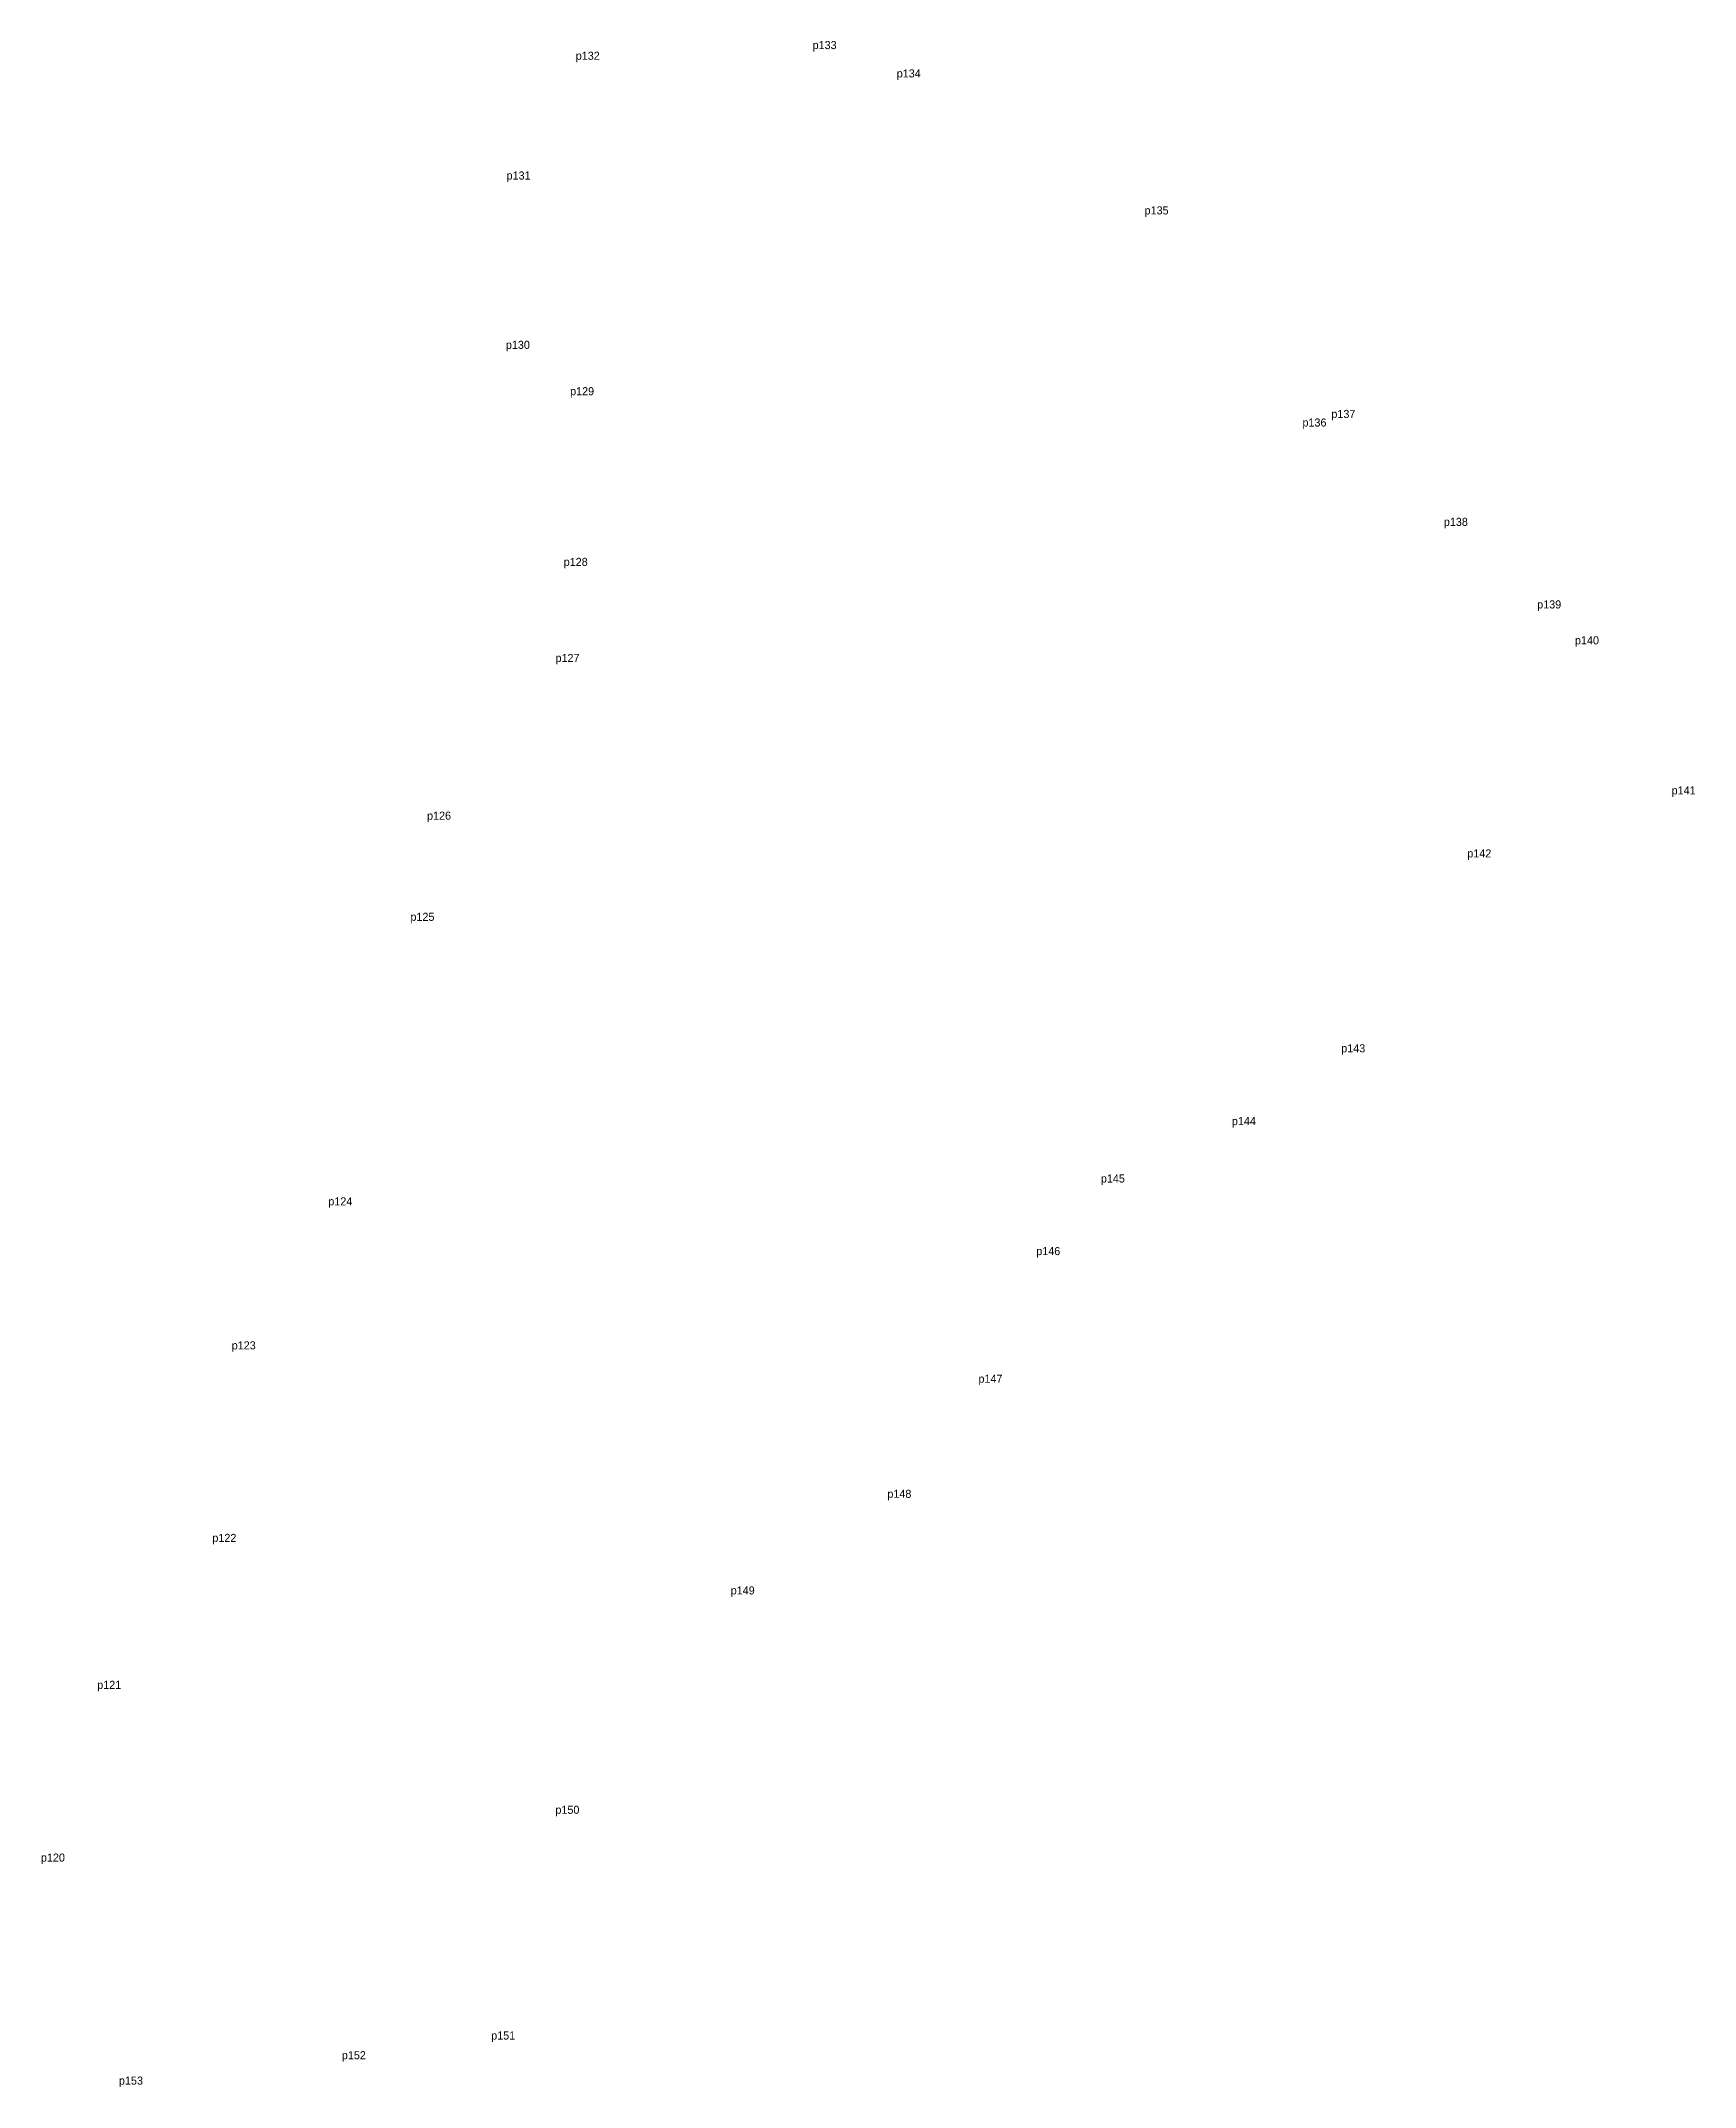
# Model space of a CAD drawing. Extents: x 536455 to 552087, y 1837743 to 1853843.
# Drawn here: x 537216.2 to 537585.5, y 1853386 to 1853842.6 of the extents above; entities that cross this region are included whole.
import ezdxf

# ---------------------------------------------------------------- set-up
doc = ezdxf.new("R2010")
doc.units = 0
doc.layers.add('MocDinhThua', color=7, linetype='Continuous')
doc.layers.add('TenChuLanCan', color=7, linetype='Continuous')

msp = doc.modelspace()

# ---------------------------------------------------------------- texts
at = {"layer": 'TenChuLanCan'}
for s, p in [('p133', (537388.49, 1853840.81)), ('p132', (537335.62, 1853838.43)), ('p134', (537407.27, 1853834.49)), ('p131', (537320.18, 1853811.7)), ('p135', (537462.59, 1853803.91)), ('p130', (537320.02, 1853773.91)), ('p129', (537334.36, 1853763.56)), ('p137', (537504.28, 1853758.48)), ('p136', (537497.83, 1853756.57)), ('p138', (537529.39, 1853734.4)), ('p128', (537332.93, 1853725.46)), ('p139', (537550.23, 1853715.97)), ('p140', (537558.66, 1853707.96)), ('p127', (537331.1, 1853704.02)), ('p141', (537580.23, 1853674.46)), ('p126', (537302.43, 1853668.82)), ('p142', (537534.62, 1853660.4)), ('p125', (537298.72, 1853646.25)), ('p143', (537506.48, 1853616.9)), ('p144', (537482.08, 1853600.66)), ('p145', (537452.83, 1853587.84)), ('p124', (537280.39, 1853582.74)), ('p146', (537438.41, 1853571.64)), ('p123', (537258.83, 1853550.6)), ('p147', (537425.51, 1853543.16)), ('p148', (537405.18, 1853517.47)), ('p122', (537254.51, 1853507.63)), ('p149', (537370.21, 1853495.91)), ('p121', (537228.81, 1853474.84)), ('p150', (537331.08, 1853446.95)), ('p120', (537216.24, 1853436.28)), ('p151', (537316.74, 1853396.57)), ('p152', (537283.41, 1853392.17)), ('p153', (537233.66, 1853386.5))]:
    msp.add_text(s, height=1.8, dxfattribs=at).set_placement(p)

# ---------------------------------------------------------------- linework, layer by layer
at = {"layer": 'MocDinhThua'}
for p, q in [((537335.622, 1853838.43), (537335.622, 1853838.43)), ((537388.493, 1853840.812), (537388.493, 1853840.812)), ((537407.271, 1853834.489), (537407.271, 1853834.489)), ((537320.182, 1853811.696), (537320.182, 1853811.696)), ((537462.589, 1853803.912), (537462.589, 1853803.912)), ((537320.018, 1853773.908), (537320.018, 1853773.908)), ((537334.358, 1853763.557), (537334.358, 1853763.557)), ((537497.826, 1853756.569), (537497.826, 1853756.569)), ((537504.275, 1853758.483), (537504.275, 1853758.483)), ((537529.394, 1853734.404), (537529.394, 1853734.404)), ((537332.934, 1853725.456), (537332.934, 1853725.456)), ((537550.23, 1853715.969), (537550.23, 1853715.969)), ((537558.655, 1853707.962), (537558.655, 1853707.962)), ((537331.096, 1853704.015), (537331.096, 1853704.015)), ((537580.23, 1853674.459), (537580.23, 1853674.459)), ((537302.431, 1853668.815), (537302.431, 1853668.815)), ((537534.618, 1853660.395), (537534.618, 1853660.395)), ((537298.721, 1853646.247), (537298.721, 1853646.247)), ((537506.478, 1853616.905), (537506.478, 1853616.905)), ((537482.076, 1853600.663), (537482.076, 1853600.663)), ((537452.833, 1853587.839), (537452.833, 1853587.839)), ((537280.392, 1853582.737), (537280.392, 1853582.737)), ((537438.407, 1853571.643), (537438.407, 1853571.643)), ((537258.83, 1853550.598), (537258.83, 1853550.598)), ((537425.51, 1853543.156), (537425.51, 1853543.156)), ((537405.183, 1853517.474), (537405.183, 1853517.474)), ((537254.512, 1853507.63), (537254.512, 1853507.63)), ((537370.208, 1853495.909), (537370.208, 1853495.909)), ((537228.806, 1853474.845), (537228.806, 1853474.845)), ((537331.081, 1853446.954), (537331.081, 1853446.954)), ((537216.238, 1853436.281), (537216.238, 1853436.281)), ((537316.744, 1853396.566), (537316.744, 1853396.566)), ((537283.413, 1853392.171), (537283.413, 1853392.171)), ((537233.658, 1853386.5), (537233.658, 1853386.5))]:
    msp.add_line(p, q, dxfattribs=at)

msp.set_redraw_order([(e.dxf.handle, doc.entitydb.next_handle()) for e in msp.query("TEXT MTEXT ATTDEF DIMENSION ARC_DIMENSION")])  # texts and dimensions are drawn at this point

doc.saveas('drawing.dxf')
